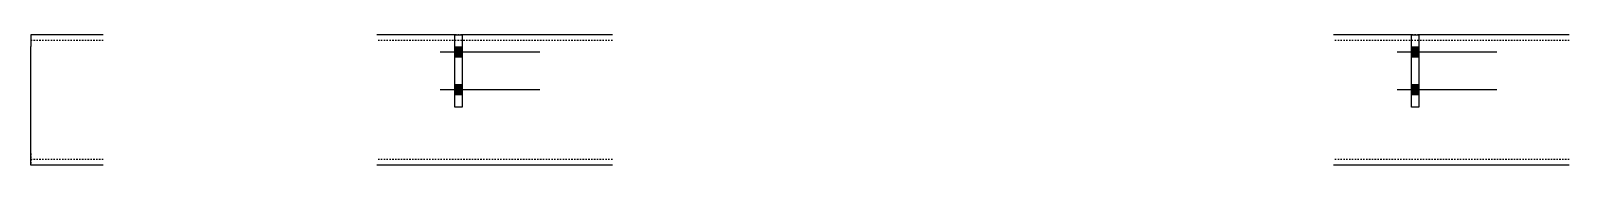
# Model space of a CAD drawing. Header units: millimetres. Extents: x 5277 to 67222, y 8 to 1401.
# Drawn here: x 29419 to 31541, y 37 to 217 of the extents above; entities that cross this region are included whole.
import ezdxf

# ---------------------------------------------------------------- set-up
doc = ezdxf.new("R2010")
doc.units = ezdxf.units.MM
doc.linetypes.add('DXK_LINE_DOT2', pattern=[3.9198, 1.9599, -1.9599])
doc.layers.add('STÅL', color=7, linetype='Continuous')

msp = doc.modelspace()

# ---------------------------------------------------------------- hatches: boundary and pattern name
at = {"layer": 'STÅL', "linetype": 'Continuous'}
for points in [[(30013.9, 186), (30013.9, 200), (30003.9, 200), (30003.9, 186)], [(31333.9, 186), (31333.9, 200), (31323.9, 200), (31323.9, 186)], [(30013.9, 134), (30013.9, 148), (30003.9, 148), (30003.9, 134)], [(31333.9, 134), (31333.9, 148), (31323.9, 148), (31323.9, 134)]]:
    msp.add_hatch(color=96, dxfattribs=at).paths.add_polyline_path(points)

# ---------------------------------------------------------------- linework, layer by layer
at = {"layer": 'STÅL', "color": 2, "linetype": 'Continuous'}
for p, q in [((29418.9, 217), (29418.9, 201)), ((29518.9, 217), (29418.9, 217)), ((30003.9, 217), (29896.4, 217)), ((30003.9, 117), (30003.9, 217)), ((30003.9, 217), (30013.9, 217)), ((30013.9, 217), (30013.9, 117)), ((30221.4, 217), (30013.9, 217)), ((31323.9, 217), (31216.4, 217)), ((31323.9, 117), (31323.9, 217)), ((31323.9, 217), (31333.9, 217)), ((31333.9, 217), (31333.9, 117)), ((31541.4, 217), (31333.9, 217)), ((29418.9, 53), (29418.9, 201)), ((30013.9, 117), (30003.9, 117)), ((31333.9, 117), (31323.9, 117)), ((29418.9, 37), (29418.9, 53)), ((29518.9, 37), (29418.9, 37)), ((30221.4, 37), (29896.4, 37)), ((31541.4, 37), (31216.4, 37))]:
    msp.add_line(p, q, dxfattribs=at)
at = {"layer": 'STÅL', "color": 7, "linetype": 'DXK_LINE_DOT2'}
for p, q in [((29418.9, 217), (29418.9, 212.3)), ((30013.9, 217), (30003.9, 217)), ((31333.9, 217), (31323.9, 217)), ((29518.9, 209), (29418.9, 209)), ((30221.4, 209), (29896.4, 209)), ((31541.4, 209), (31216.4, 209)), ((29418.9, 53), (29418.9, 38.2)), ((29518.9, 45), (29418.9, 45)), ((30221.4, 45), (29896.4, 45)), ((31541.4, 45), (31216.4, 45))]:
    msp.add_line(p, q, dxfattribs=at)
at = {"layer": 'STÅL', "color": 96, "linetype": 'Continuous'}
for p, q in [((30121.4, 193), (29983.9, 193)), ((30013.9, 200), (30003.9, 200)), ((31441.4, 193), (31303.9, 193)), ((31333.9, 200), (31323.9, 200)), ((30013.9, 186), (30003.9, 186)), ((31333.9, 186), (31323.9, 186)), ((30121.4, 141), (29983.9, 141)), ((30013.9, 148), (30003.9, 148)), ((30013.9, 134), (30003.9, 134)), ((31441.4, 141), (31303.9, 141)), ((31333.9, 148), (31323.9, 148)), ((31333.9, 134), (31323.9, 134))]:
    msp.add_line(p, q, dxfattribs=at)

doc.saveas('drawing.dxf')
